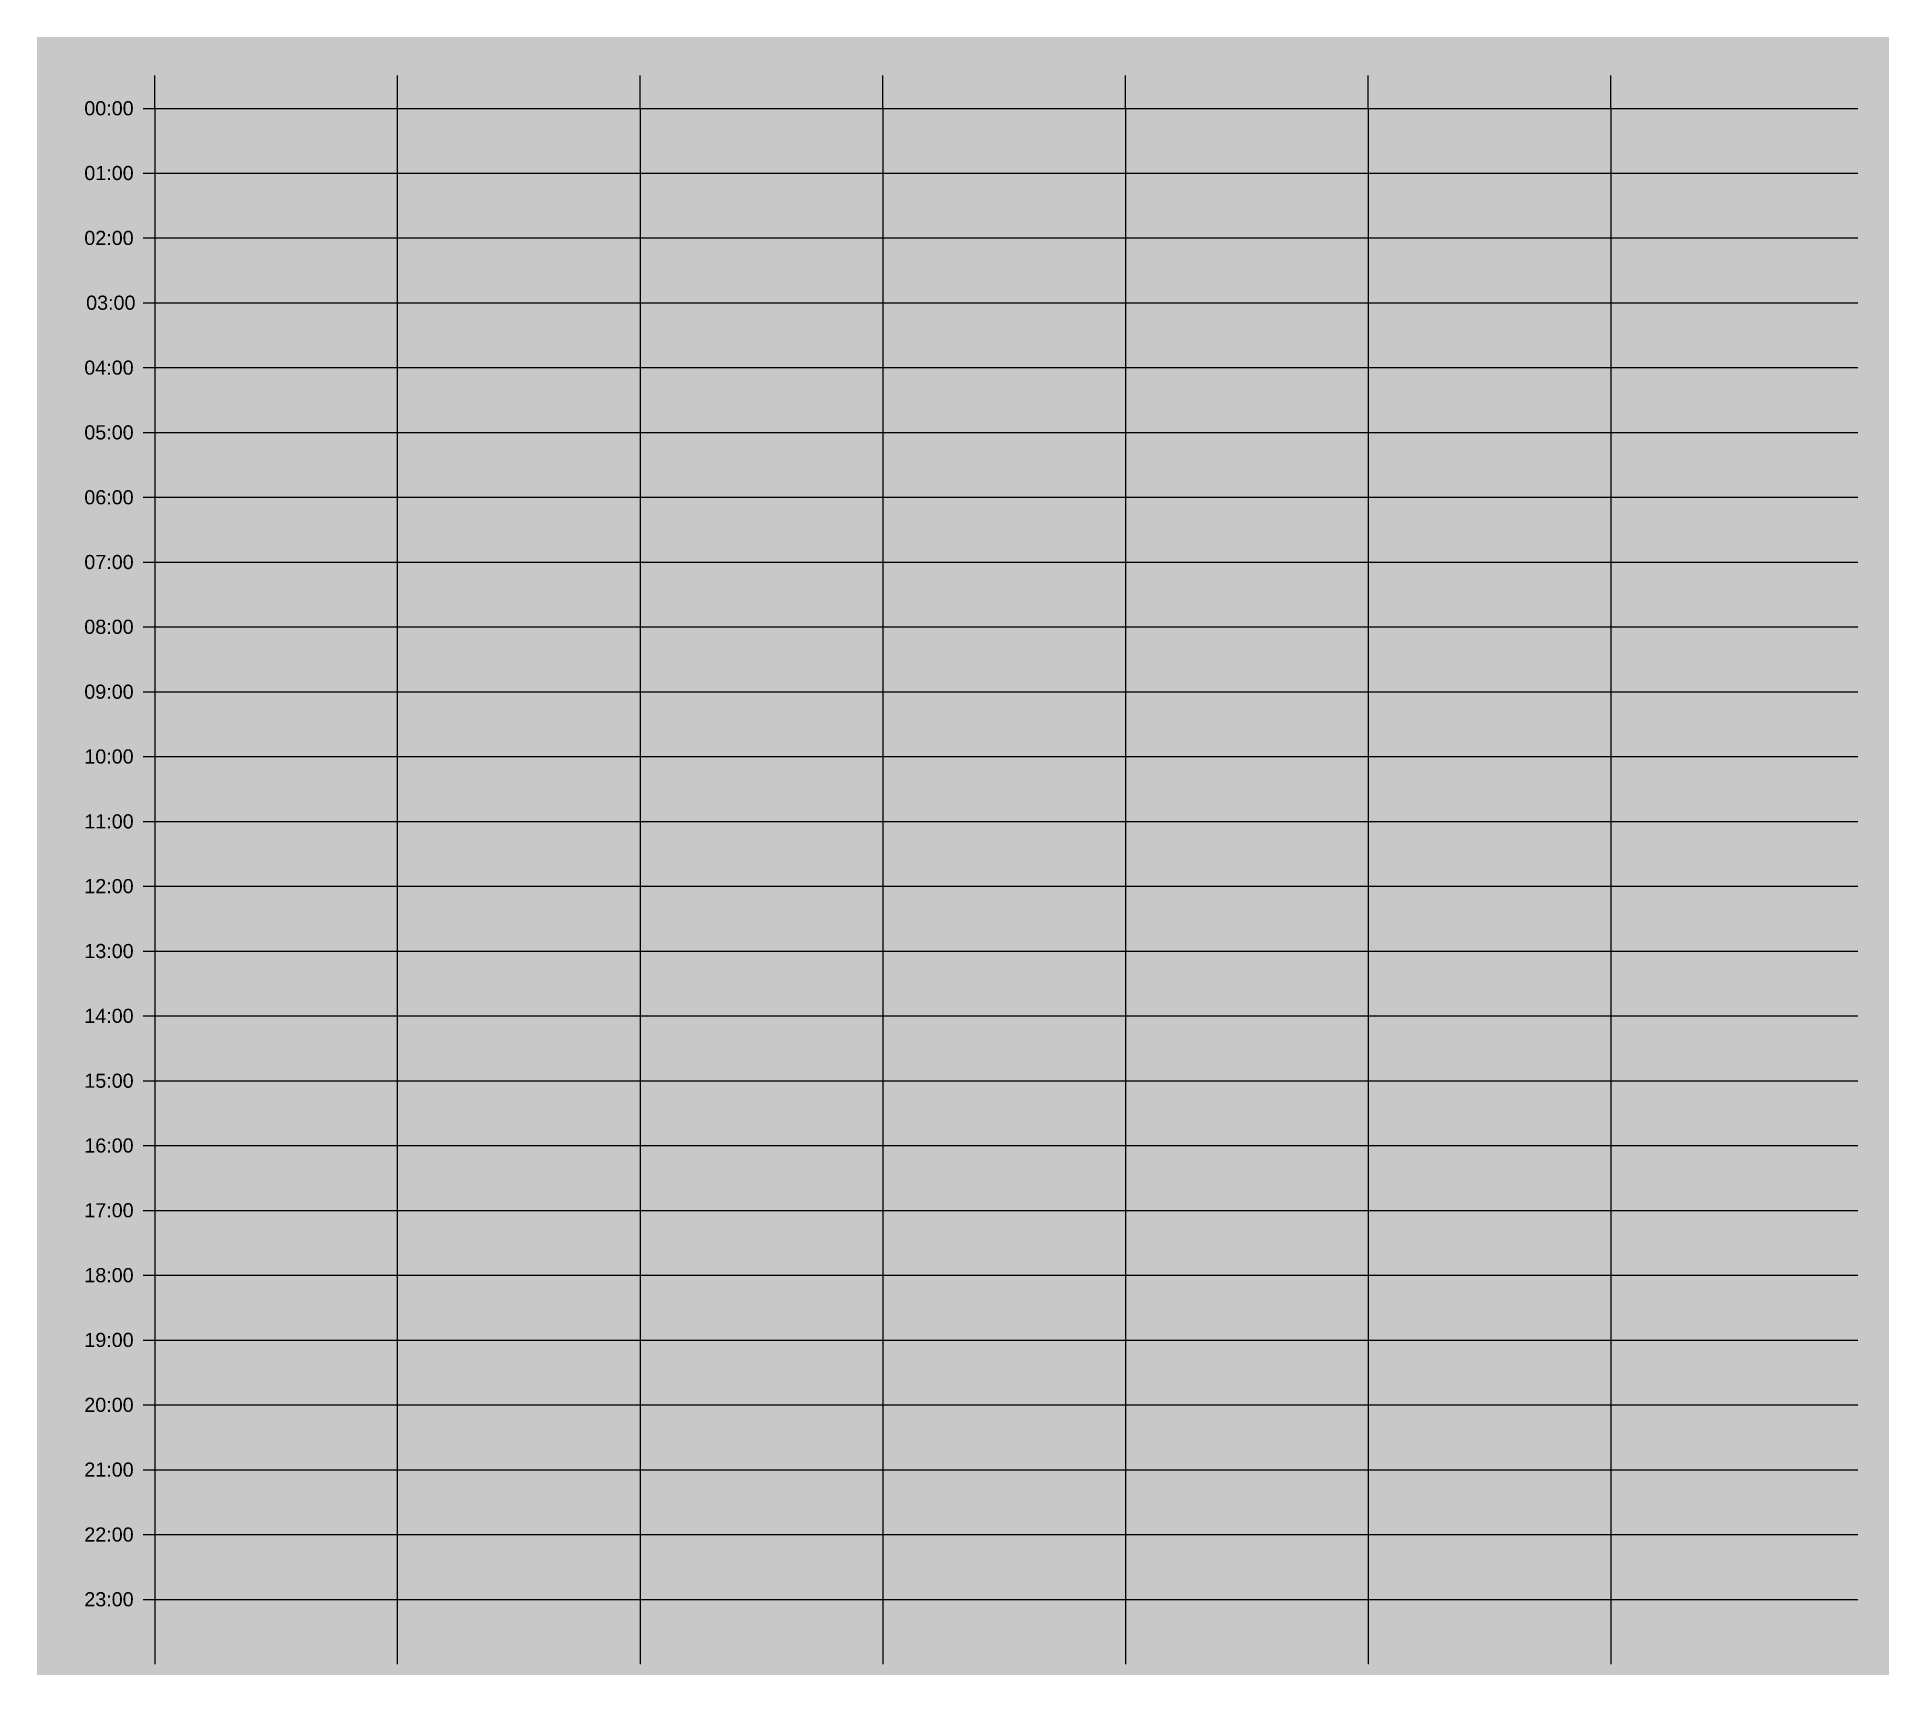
# Model space of a CAD drawing. Header units: millimetres. Extents: x 99 to 13046, y -1087 to 3287.
# Drawn here: x 4750 to 6096, y 672 to 1863 of the extents above; entities that cross this region are included whole.
import ezdxf

# ---------------------------------------------------------------- set-up
doc = ezdxf.new("R2010")
doc.units = ezdxf.units.MM
doc.layers.add('grey_line', color=255, linetype='Continuous', lineweight=25)
doc.styles.get("Standard").update_dxf_attribs({"font": 'arial.ttf'})

msp = doc.modelspace()

# ---------------------------------------------------------------- texts
at = {"layer": 'grey_line', "lineweight": 5, "char_height": 10.26, "attachment_point": 5}
for s, insert in [('\\pxqd;00:00', (4803.4, 1810.9)), ('\\pxqd;01:00', (4803.4, 1763.8)), ('\\pxqd;02:00', (4803.4, 1716.6)), ('03:00', (4803.4, 1669.5)), ('\\pxqd;04:00', (4803.4, 1622.3)), ('\\pxqd;05:00', (4803.4, 1575.2)), ('\\pxqd;06:00', (4803.4, 1528)), ('\\pxqd;07:00', (4803.4, 1480.9)), ('\\pxqd;08:00', (4803.4, 1433.8)), ('\\pxqd;09:00', (4803.4, 1386.6)), ('\\pxqd;10:00', (4803.4, 1339.5)), ('\\pxqd;11:00', (4803.4, 1292.3)), ('\\pxqd;12:00', (4803.4, 1245.2)), ('\\pxqd;13:00', (4803.4, 1198)), ('\\pxqd;14:00', (4803.4, 1150.9)), ('\\pxqd;15:00', (4803.4, 1103.7)), ('\\pxqd;16:00', (4803.4, 1056.6)), ('\\pxqd;17:00', (4803.4, 1009.5)), ('\\pxqd;18:00', (4803.4, 962.3)), ('\\pxqd;19:00', (4803.4, 915.2)), ('\\pxqd;20:00', (4803.4, 868)), ('\\pxqd;21:00', (4803.4, 820.9)), ('\\pxqd;22:00', (4803.4, 773.7)), ('\\pxqd;23:00', (4803.4, 726.6))]:
    msp.add_mtext_dynamic_manual_height_columns(s, width=38.525, gutter_width=6.41, heights=[9.27], dxfattribs=dict(at, insert=insert))

# ---------------------------------------------------------------- blocks, each defined once
blk = doc.blocks.new('*U11')
at = {"layer": 'grey_line'}
for p, q in [((-623.2, 23.5), (623.2, 23.5)), ((-614.9, 23.5), (-614.9, -23.5)), ((-438.5, 23.5), (-438.5, -23.5)), ((-262, 23.5), (-262, -23.5)), ((-85.6, 23.5), (-85.6, -23.5)), ((90.9, 23.5), (90.9, -23.5)), ((267.3, 23.5), (267.3, -23.5)), ((443.7, 23.5), (443.7, -23.5))]:
    blk.add_line(p, q, dxfattribs=at)
blk = doc.blocks.new('*U12')
at = {"layer": 'grey_line', "color": 0, "linetype": 'ByBlock', "lineweight": -2, "transparency": 16777216}
for p in [(0, 0), (0, -47.1447), (0, -94.2894), (0, -141.4341), (0, -188.5788), (0, -235.7235), (0, -282.8682), (0, -330.0129), (0, -377.1576), (0, -424.3023), (0, -471.447), (0, -518.5917), (0, -565.7364), (0, -612.8811), (0, -660.0258), (0, -707.1705), (0, -754.3152), (0, -801.4599), (0, -848.6046), (0, -895.7493), (0, -942.894), (0, -990.0387), (0, -1037.1834), (0, -1084.3281)]:
    blk.add_blockref('*U11', p, dxfattribs=at)

# ---------------------------------------------------------------- hatches: boundary and pattern name
at = {"true_color": 0x586c58}
h = msp.add_hatch(color=251, dxfattribs=at)
h.dxf.hatch_style = 1
h.paths.add_polyline_path([(6096.1, 1862.8), (4749.8, 1862.8), (4749.8, 671.6), (6096.1, 671.6)])

# ---------------------------------------------------------------- linework, layer by layer
at = {"layer": 'grey_line'}
for p, q in [((4835.3, 1810.9), (4835.3, 1834.7)), ((5011.8, 1810.9), (5011.8, 1834.7)), ((5188.2, 1810.9), (5188.2, 1834.7)), ((5364.7, 1810.9), (5364.7, 1834.7)), ((5541.1, 1810.9), (5541.1, 1834.7)), ((5717.5, 1810.9), (5717.5, 1834.7)), ((5894, 1810.9), (5894, 1834.7))]:
    msp.add_line(p, q, dxfattribs=at)

# ---------------------------------------------------------------- block references
msp.add_blockref('*U12', (5450.2, 1787.4), dxfattribs=at)

msp.set_redraw_order([(e.dxf.handle, doc.entitydb.next_handle()) for e in msp.query("TEXT MTEXT ATTDEF DIMENSION ARC_DIMENSION")])  # texts and dimensions are drawn at this point

doc.saveas('drawing.dxf')
